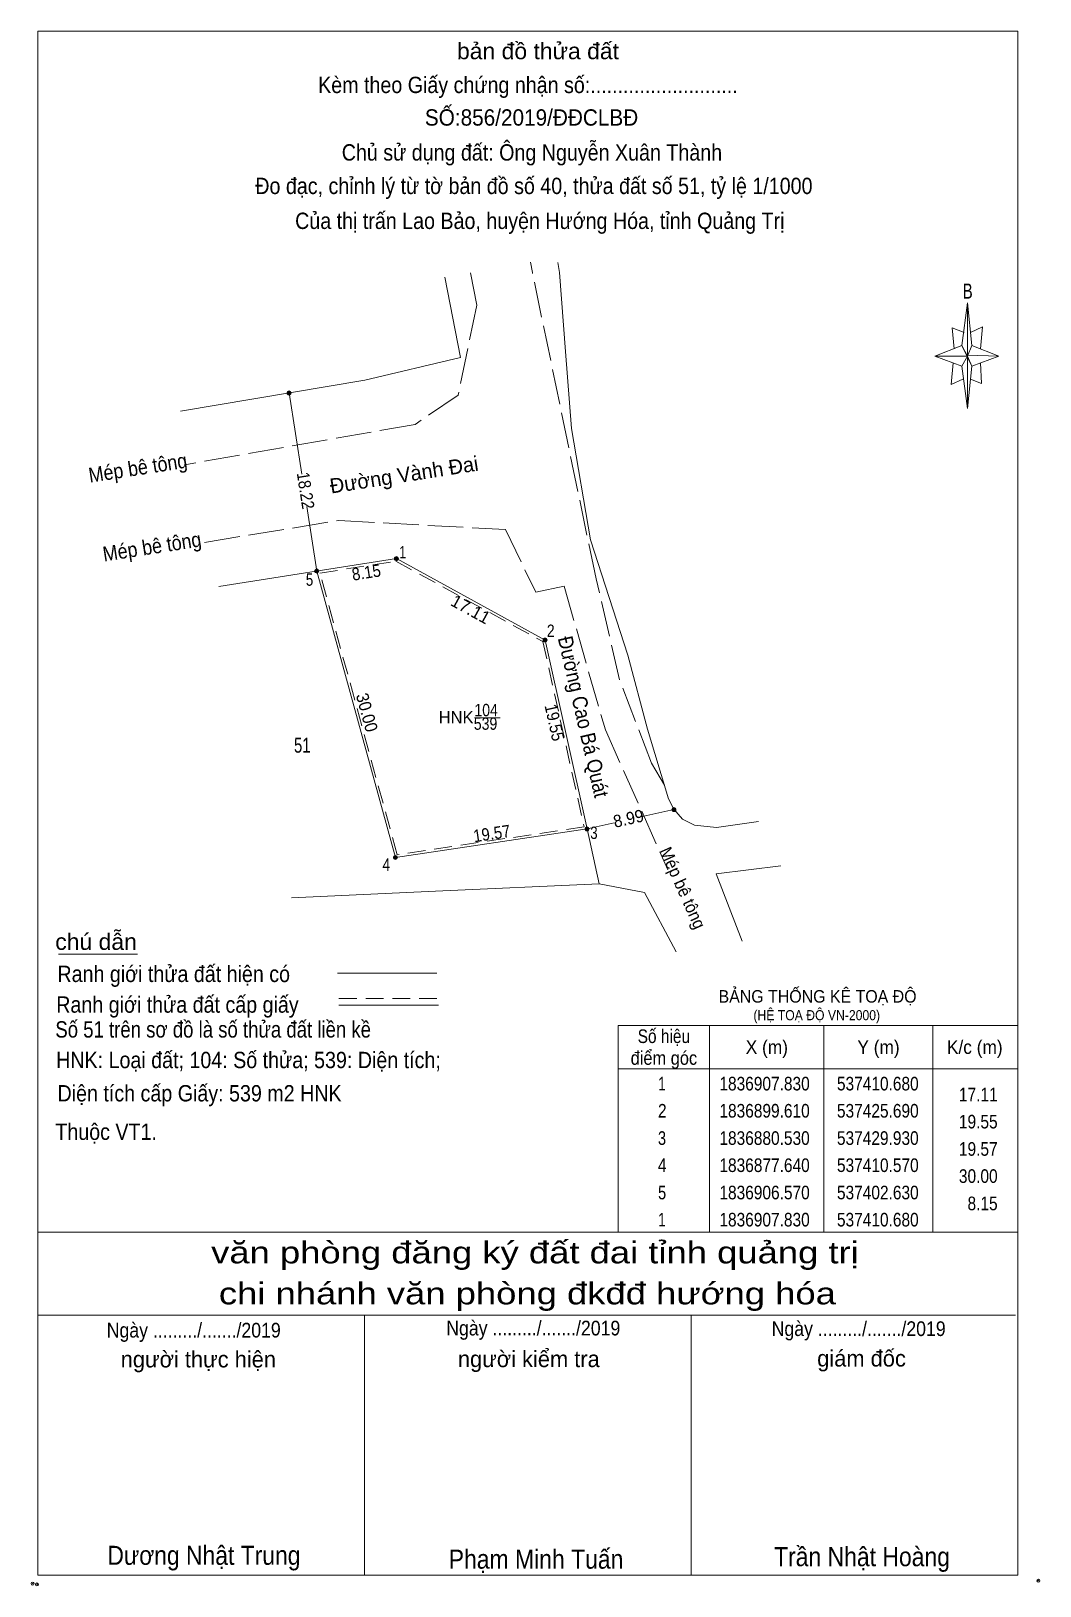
# Model space of a CAD drawing. Header units: metres. Extents: x 536885 to 537450, y 1836796 to 1837078.
# Drawn here: x 537181.5 to 537283.4, y 1836812.4 to 1836969.4 of the extents above; entities that cross this region are included whole.
import ezdxf
from ezdxf.enums import TextEntityAlignment as Align

# ---------------------------------------------------------------- set-up
doc = ezdxf.new("R2010")
doc.units = ezdxf.units.M
doc.header["$LTSCALE"] = 0.6
doc.header["$PDMODE"] = 32
doc.header["$PDSIZE"] = 0.3
doc.linetypes.add('LONG_DASHED', pattern=[7.5, 6, -1.5])
doc.linetypes.add('MEDIUM_DASHED', pattern=[4.5, 3, -1.5])
for name, color, linetype, lineweight in [('1', 7, 'Continuous', 13), ('10', 7, 'Continuous', 13), ('17', 7, 'Continuous', 13), ('22', 7, 'Continuous', 13), ('23', 7, 'Continuous', 13), ('24', 7, 'LONG_DASHED', 13), ('36', 7, 'Continuous', 13), ('40', 7, 'Continuous', 13), ('5', 7, 'Continuous', 13), ('6', 7, 'Continuous', 13), ('63', 7, 'Continuous', 13)]:
    doc.layers.add(name, color=color, linetype=linetype, lineweight=lineweight)

msp = doc.modelspace()

# ---------------------------------------------------------------- texts
at = {"layer": '1'}
msp.add_text('HNK', height=1.25, dxfattribs=at).set_placement((537224.435, 1836899.5), align=Align.CENTER)
at = {"layer": '1', "width": 0.85}
for s, p in [('539', (537227.41, 1836898.86)), ('104', (537227.47, 1836900.23))]:
    msp.add_text(s, height=1.25, dxfattribs=at).set_placement(p, align=Align.CENTER)
at = {"layer": '1'}
for s, height, width, p in [('BẢNG THỐNG KÊ TOẠ ĐỘ ', 1.265, 0.95, (537250.95, 1836871.3)), ('(HỆ TOẠ ĐỘ VN-2000)', 1.023, 0.9, (537254.47, 1836869.52))]:
    msp.add_text(s, height=height, dxfattribs=dict(at, width=width)).set_placement(p)
at = {"layer": '36', "width": 0.9}
for s, rotation, p in [('Mép bê tông', 8.856, (537192.3945, 1836924.5835)), ('Mép bê tông', 8.856, (537193.8245, 1836916.6235)), ('Đường Cao Bá Quát', 283.001, (537236.5662, 1836900.0137))]:
    msp.add_text(s, height=1.5, rotation=rotation, dxfattribs=at).set_placement(p, align=Align.CENTER)
at = {"layer": '36'}
msp.add_text('Đường Vành Đai', height=1.5, rotation=8.856, dxfattribs=at).set_placement((537219.2895, 1836923.887), align=Align.CENTER)
at = {"layer": '36', "width": 0.75}
msp.add_text('51', height=1.5, dxfattribs=at).set_placement((537208.895, 1836896.55), align=Align.CENTER)
at = {"layer": '5'}
for s, height, width, p in [('bản đồ thửa đất', 1.65, 1.05, (537232.705, 1836966.6)), ('Kèm theo Giấy chứng nhận số:...........................', 1.65, 0.9, (537231.69, 1836963.18)), ('SỐ:856/2019/ĐĐCLBĐ', 1.65, 0.95, (537232.055, 1836959.89)), ('Chủ sử dụng đất: Ông Nguyễn Xuân Thành', 1.65, 0.9, (537232.095, 1836956.36)), ('Đo đạc, chỉnh lý từ tờ bản đồ số 40, thửa đất số 51, tỷ lệ 1/1000 ', 1.65, 0.9, (537232.57, 1836952.98)), ('Của thị trấn Lao Bảo, huyện Hướng Hóa, tỉnh Quảng Trị', 1.65, 0.9, (537232.89, 1836949.45)), ('B', 1.515, 0.75, (537276.115, 1836942.42)), ('văn phòng đăng ký đất đai tỉnh quảng trị', 2.2, 1.25, (537232.4, 1836844.96)), ('chi nhánh văn phòng đkđđ hướng hóa', 2.2, 1.25, (537231.635, 1836840.82)), ('Ngày ........./......./2019', 1.485, 0.9, (537197.93, 1836837.47)), ('Ngày ........./......./2019', 1.485, 0.9, (537232.23, 1836837.68)), ('Ngày ........./......./2019', 1.485, 0.9, (537265.1, 1836837.62)), ('Dương Nhật Trung', 1.92, 0.9, (537198.96, 1836814.51)), ('Phạm Minh Tuấn', 1.925, 0.9, (537232.51, 1836814.12)), ('Trần Nhật Hoàng', 1.925, 0.9, (537265.44, 1836814.37))]:
    msp.add_text(s, height=height, dxfattribs=dict(at, width=width)).set_placement(p, align=Align.CENTER)
for s, p in [('người thực hiện', (537198.395, 1836834.45)), ('người kiểm tra', (537231.78, 1836834.48)), ('giám đốc', (537265.39, 1836834.54))]:
    msp.add_text(s, height=1.65, dxfattribs=at).set_placement(p, align=Align.CENTER)
at = {"layer": '6'}
for s, width, p in [('chú dẫn', 1.05, (537183.94, 1836876.63)), ('Ranh giới thửa đất hiện có ', 0.9, (537184.16, 1836873.38)), ('Ranh giới thửa đất cấp giấy', 0.9, (537184.04, 1836870.28)), ('Số 51 trên sơ đồ là số thửa đất liền kề', 0.85, (537183.95, 1836867.77)), ('HNK: Loại đất; 104: Số thửa; 539: Diện tích;', 0.9, (537184.03, 1836864.68)), ('Diện tích cấp Giấy: 539 m2 HNK', 0.9, (537184.17, 1836861.32)), ('Thuộc VT1.', 0.9, (537183.95, 1836857.43))]:
    msp.add_text(s, height=1.65, dxfattribs=dict(at, width=width)).set_placement(p)
at = {"layer": '63'}
for s, rotation, width, p in [('18.22', 278.842, 0.9, (537208.6231, 1836922.9261)), ('8.15', 8.896, 0.9, (537215.4584, 1836914.1483)), ('30.00', 285.347, 0.95, (537214.8255, 1836900.4454)), ('19.55', 282.529, 0.9, (537233.7688, 1836899.4656)), ('8.99', 12.522, 0.95, (537241.9845, 1836889.2919)), ('19.57', 8.49, 0.9, (537228.1327, 1836887.7681)), ('Mép bê tông', 294.116, 0.95, (537246.7583, 1836882.6354))]:
    msp.add_text(s, height=1.25, rotation=rotation, dxfattribs=dict(at, width=width)).set_placement(p, align=Align.CENTER)
for s, height, width, p in [(' 1', 1.25, 0.75, (537219.39, 1836916.18)), (' 5', 1.25, 0.8, (537210, 1836913.41)), (' 2', 1.25, 0.85, (537234.39, 1836908.24)), (' 3', 1.25, 0.8, (537238.73, 1836887.83)), (' 4', 1.25, 0.85, (537217.78, 1836884.61)), ('17.11', 1.375, 0.85, (537279.14, 1836861.33)), ('19.55', 1.375, 0.85, (537279.14, 1836858.59)), ('19.57', 1.375, 0.85, (537279.14, 1836855.83)), ('30.00', 1.375, 0.85, (537279.14, 1836853.09)), ('8.15', 1.375, 0.85, (537279.14, 1836850.33))]:
    msp.add_text(s, height=height, dxfattribs=dict(at, width=width)).set_placement(p, align=Align.RIGHT)
msp.add_text('17.11', height=1.25, rotation=331.293, dxfattribs=at).set_placement((537225.6048, 1836910.4852), align=Align.CENTER)
for s, width, p in [('Số hiệu', 0.85, (537245.425, 1836867.22)), ('X (m)', 0.95, (537255.825, 1836866.12)), ('Y (m)', 0.95, (537267.105, 1836866.12)), ('K/c (m)', 0.95, (537276.83, 1836866.12)), ('điểm góc', 0.9, (537245.425, 1836865.02)), ('1836907.830', 0.85, (537255.595, 1836862.43)), ('537410.680', 0.85, (537267.035, 1836862.43)), (' 1', 0.75, (537245.04, 1836862.43)), (' 2', 0.85, (537245.045, 1836859.69)), ('1836899.610', 0.85, (537255.595, 1836859.69)), ('537425.690', 0.85, (537267.035, 1836859.69)), (' 3', 0.8, (537245.03, 1836856.93)), ('1836880.530', 0.85, (537255.595, 1836856.93)), ('537429.930', 0.85, (537267.035, 1836856.93)), (' 4', 0.85, (537245.035, 1836854.19)), ('1836877.640', 0.85, (537255.595, 1836854.19)), ('537410.570', 0.85, (537267.035, 1836854.19)), ('1836906.570', 0.85, (537255.595, 1836851.43)), ('537402.630', 0.85, (537267.035, 1836851.43)), (' 5', 0.8, (537245.04, 1836851.43)), (' 1', 0.75, (537245.04, 1836848.69)), ('1836907.830', 0.85, (537255.595, 1836848.69)), ('537410.680', 0.85, (537267.035, 1836848.69))]:
    msp.add_text(s, height=1.375, dxfattribs=dict(at, width=width)).set_placement(p, align=Align.CENTER)

# ---------------------------------------------------------------- hatches: boundary and pattern name
at = {"layer": '63'}
for points in [[(537207.76, 1836932.89, 1), (537207.36, 1836932.89, 1)], [(537218.61, 1836916.15, 1), (537218.21, 1836916.15, 1)], [(537210.56, 1836914.89, 1), (537210.16, 1836914.89, 1)], [(537233.62, 1836907.93, 1), (537233.22, 1836907.93, 1)], [(537246.64, 1836890.8, 1), (537246.24, 1836890.8, 1)], [(537237.86, 1836888.85, 1), (537237.46, 1836888.85, 1)], [(537218.5, 1836885.96, 1), (537218.1, 1836885.96, 1)]]:
    msp.add_hatch(color=256, dxfattribs=at).paths.add_polyline_path(points)

# ---------------------------------------------------------------- linework, layer by layer
at = {"layer": '1'}
for p, q in [((537224.88, 1836936.48), (537223.28, 1836944.57)), ((537226.29, 1836900.06), (537228.89, 1836900.06)), ((537218.3, 1836885.96), (537237.66, 1836888.85))]:
    msp.add_line(p, q, dxfattribs=at)
at = {"layer": '1', "linetype": 'MEDIUM_DASHED'}
msp.add_lwpolyline([(537218.36, 1836915.89), (537233.2, 1836907.77), (537237.36, 1836889.06), (537218.48, 1836886.24), (537210.68, 1836914.69)], close=True, dxfattribs=at)
at = {"layer": '10'}
msp.add_line((537210.36, 1836914.89), (537218.3, 1836885.96), dxfattribs=at)
at = {"layer": '17'}
msp.add_line((537184.28, 1836876.18), (537192.25, 1836876.18), dxfattribs=at)
at = {"layer": '22'}
msp.add_line((537250.71, 1836884.3), (537257.24, 1836885.12), dxfattribs=at)
for points in [[(537243.77, 1836898.92), (537245.9, 1836891.88), (537246.42, 1836890.83), (537247.31, 1836889.82), (537248.53, 1836889.24), (537250.75, 1836888.99), (537254.97, 1836889.61)], [(537238.9, 1836883.3), (537243.45, 1836882.42), (537246.65, 1836876.44)]]:
    msp.add_lwpolyline(points, dxfattribs=at)
at = {"layer": '23'}
msp.add_line((537250.71, 1836884.3), (537253.34, 1836877.52), dxfattribs=at)
msp.add_lwpolyline([(537234.88, 1836945.07), (537235.49, 1836937.08), (537236.08, 1836929.3), (537238.02, 1836918.04)], dxfattribs=at)
at = {"layer": '24'}
for p, q in [((537232.14, 1836945.04), (537231.94, 1836946.11)), ((537226.53, 1836941.77), (537225.89, 1836945.03))]:
    msp.add_line(p, q, dxfattribs=at)
for points in [[(537245.48, 1836893.27), (537244.18, 1836895.5), (537240.95, 1836903.92), (537238.57, 1836914.12), (537232.14, 1836945.04)], [(537226.53, 1836941.77), (537224.64, 1836932.66), (537220.29, 1836929.71), (537197.19, 1836925.66)], [(537199.03, 1836917.79), (537212.58, 1836920), (537229.44, 1836919.08), (537232.48, 1836912.77)], [(537232.48, 1836912.77), (537235.34, 1836913.37), (537239.51, 1836898.84), (537245.84, 1836884.7)]]:
    msp.add_lwpolyline(points, dxfattribs=at)
at = {"layer": '36'}
for p, q in [((537234.7, 1836946.08), (537234.88, 1836945.07)), ((537238.9, 1836883.3), (537222.34, 1836882.55)), ((537207.81, 1836881.89), (537222.34, 1836882.55))]:
    msp.add_line(p, q, dxfattribs=at)
for points in [[(537238.02, 1836918.04), (537241.79, 1836906.41), (537243.77, 1836898.92), (537245.9, 1836891.88), (537246.42, 1836890.83), (537247.31, 1836889.82), (537248.53, 1836889.24), (537250.75, 1836888.99)], [(537238.02, 1836918.04), (537241.79, 1836906.41), (537243.77, 1836898.92), (537245.9, 1836891.88), (537246.42, 1836890.83), (537247.31, 1836889.82), (537248.53, 1836889.24), (537250.75, 1836888.99)], [(537233.42, 1836907.93), (537237.66, 1836888.85), (537238.9, 1836883.3)]]:
    msp.add_lwpolyline(points, dxfattribs=at)
at = {"layer": '40'}
for points in [[(537196.59, 1836931.06), (537215.22, 1836934.17), (537224.88, 1836936.48)], [(537233.42, 1836907.93), (537218.41, 1836916.15), (537200.47, 1836913.35)], [(537233.42, 1836907.93), (537218.41, 1836916.15), (537200.47, 1836913.35)]]:
    msp.add_lwpolyline(points, dxfattribs=at)
at = {"layer": '5'}
for p, q in [((537275.53, 1836937.69), (537276.08, 1836941.98)), ((537276.52, 1836937.69), (537279.27, 1836936.59)), ((537275.53, 1836935.6), (537272.78, 1836936.59)), ((537276.52, 1836935.6), (537276.08, 1836931.31)), ((537277.4, 1836935.93), (537277.51, 1836933.84)), ((537277.51, 1836933.84), (537276.41, 1836934.28)), ((537182.17, 1836848.1), (537281.17, 1836848.1)), ((537182.17, 1836839.74), (537280.95, 1836839.74)), ((537182.17, 1836839.74), (537280.95, 1836839.74)), ((537182.17, 1836839.74), (537280.95, 1836839.74)), ((537215.17, 1836813.46), (537215.17, 1836839.74)), ((537248.17, 1836813.46), (537248.17, 1836839.74))]:
    msp.add_line(p, q, dxfattribs=at)
for points in [[(537182.17, 1836969.44), (537281.17, 1836969.44), (537281.17, 1836813.46), (537182.17, 1836813.46)], [(537276.08, 1836941.98), (537276.52, 1836937.69), (537276.08, 1836936.59)], [(537276.08, 1836936.59), (537272.78, 1836936.59), (537275.53, 1836937.69), (537276.52, 1836935.6), (537279.27, 1836936.59), (537276.08, 1836936.7)], [(537276.08, 1836936.59), (537276.08, 1836931.31), (537275.53, 1836935.6)]]:
    msp.add_lwpolyline(points, close=True, dxfattribs=at)
for points in [[(537275.75, 1836939.01), (537274.54, 1836939.45), (537274.76, 1836937.36)], [(537276.41, 1836939.01), (537277.62, 1836939.56), (537277.4, 1836937.36)], [(537276.08, 1836936.59), (537275.53, 1836937.69), (537272.78, 1836936.59)], [(537276.08, 1836936.59), (537276.52, 1836935.6), (537279.27, 1836936.59)], [(537274.65, 1836935.93), (537274.43, 1836933.73), (537275.64, 1836934.28)], [(537281.17, 1836813.46), (537182.17, 1836813.46), (537182.17, 1836839.74)]]:
    msp.add_lwpolyline(points, dxfattribs=at)
for p in [(537181.65, 1836812.61), (537182.09, 1836812.53)]:
    msp.add_point(p, dxfattribs=at)
at = {"layer": '6'}
for p, q in [((537212.44, 1836874.27), (537222.5, 1836874.27)), ((537212.6, 1836871.05), (537222.65, 1836871.05))]:
    msp.add_line(p, q, dxfattribs=at)
at = {"layer": '6', "linetype": 'MEDIUM_DASHED'}
msp.add_line((537212.6, 1836871.73), (537222.72, 1836871.73), dxfattribs=at)
at = {"layer": '6'}
msp.add_point((537283.26, 1836812.9), dxfattribs=at)
at = {"layer": '63'}
for p, q in [((537207.56, 1836932.89), (537208.84, 1836924.69)), ((537209.35, 1836921.4), (537210.36, 1836914.89)), ((537246.44, 1836890.8), (537243.09, 1836890.06)), ((537240.39, 1836889.46), (537237.66, 1836888.85)), ((537250.04, 1836869), (537250.04, 1836848.1)), ((537261.59, 1836869), (537261.59, 1836848.1)), ((537272.59, 1836869), (537272.59, 1836848.1)), ((537240.8, 1836864.6), (537281.17, 1836864.6))]:
    msp.add_line(p, q, dxfattribs=at)
msp.add_lwpolyline([(537240.8, 1836869), (537281.17, 1836869), (537281.17, 1836848.1), (537240.8, 1836848.1)], close=True, dxfattribs=at)
for centre in [(537207.56, 1836932.89), (537218.41, 1836916.15), (537210.36, 1836914.89), (537233.42, 1836907.93), (537246.44, 1836890.8), (537237.66, 1836888.85), (537218.3, 1836885.96)]:
    msp.add_circle(centre, 0.2, dxfattribs=at)

msp.set_redraw_order([(e.dxf.handle, doc.entitydb.next_handle()) for e in msp.query("TEXT MTEXT ATTDEF DIMENSION ARC_DIMENSION")])  # texts and dimensions are drawn at this point

doc.saveas('drawing.dxf')
